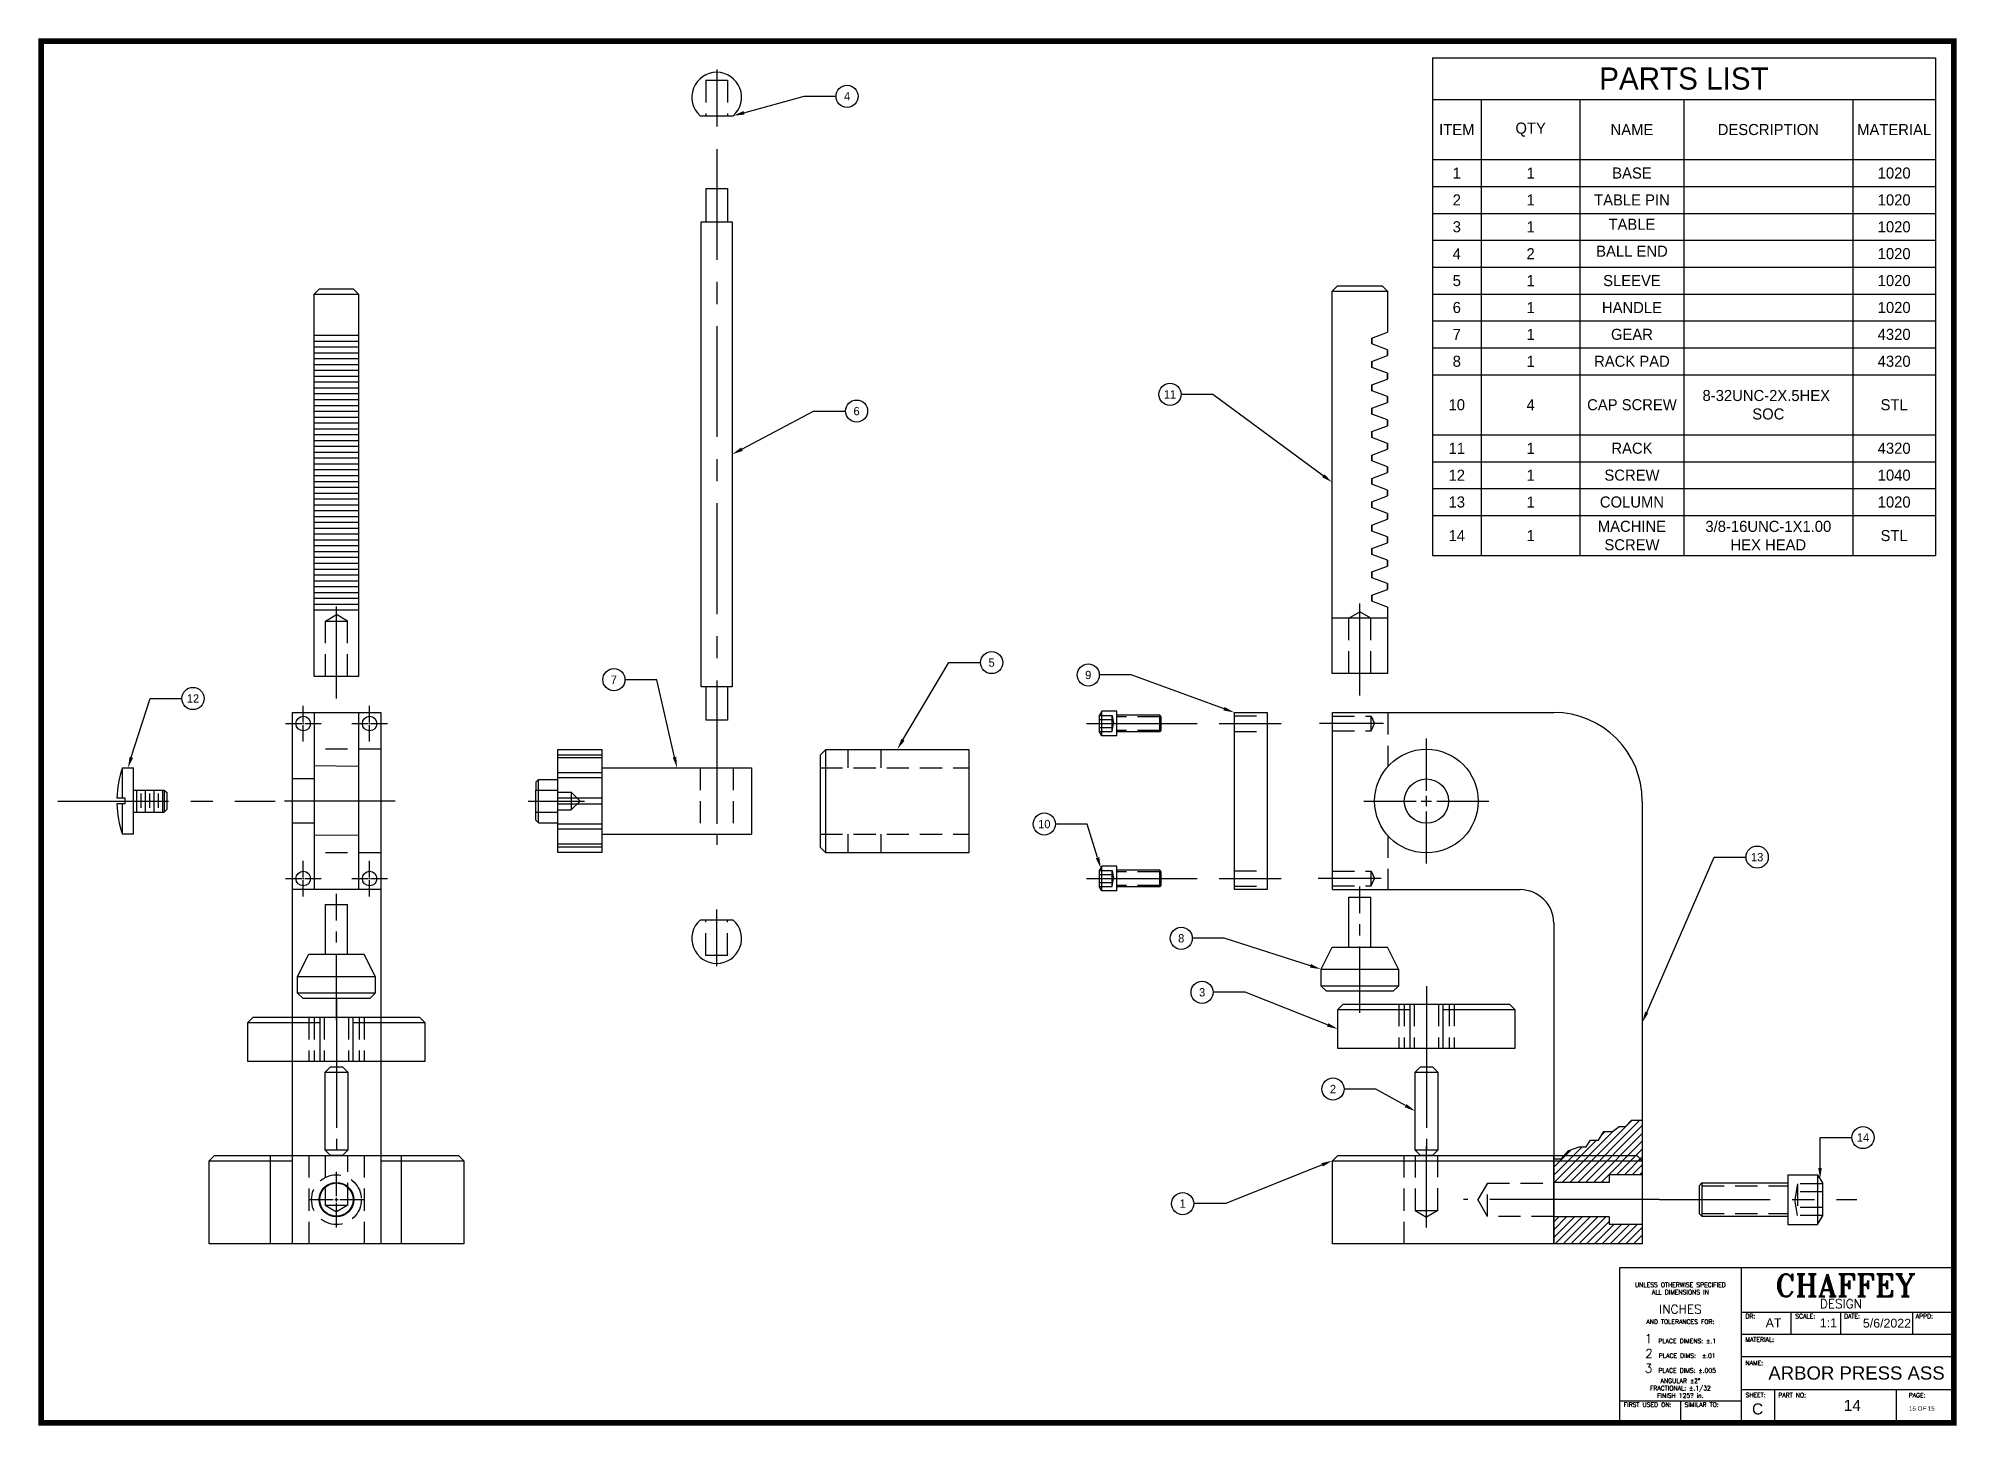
# Paper-space layout 'Layout1' of a CAD drawing. Header units: inches. Extents: x 0 to 21.6, y 0 to 15.6.
# The model-space entities are those that its viewports show. They can reach past a viewport. Long polylines and large blocks are cut down to what shows.
import ezdxf
from ezdxf import colors
from ezdxf.entities.mleader import LeaderData, LeaderLine
from ezdxf.enums import TextEntityAlignment as Align
from ezdxf.math import Vec2, Vec3

# ---------------------------------------------------------------- set-up
doc = ezdxf.new("R2010")
doc.units = ezdxf.units.IN
doc.header["$MEASUREMENT"] = 0
for name, pattern in [('CENTER', [2, 1.25, -0.25, 0.25, -0.25]), ('CENTER2', [1.125, 0.75, -0.125, 0.125, -0.125]), ('HIDDEN', [0.375, 0.25, -0.125])]:
    doc.linetypes.add(name, pattern=pattern)
for name, color, linetype in [('CENTER LINE', 1, 'CENTER'), ('Construction', 7, 'Continuous'), ('DIM', 3, 'Continuous'), ('HID', 3, 'HIDDEN'), ('HIDDEN 1', 4, 'Continuous'), ('HIDDEN LINE', 4, 'HIDDEN'), ('HIDEEN', 4, 'HIDDEN'), ('Object', 2, 'Continuous'), ('Section', 7, 'Continuous'), ('Title Block', 3, 'Continuous'), ('TITLEBLOCK', 5, 'Continuous'), ('Tittle Lettering', 3, 'Continuous')]:
    doc.layers.add(name, color=color, linetype=linetype)
doc.styles.add('CHAFFEY', font='romant.shx', dxfattribs={"height": 0.25})
doc.styles.add('DESIGN', font='romant.shx', dxfattribs={"height": 0.1})
doc.styles.add('SMALL TEXT', font='romans.shx', dxfattribs={"height": 0.05})
doc.styles.add('TABLE', font='arial.ttf')

# ---------------------------------------------------------------- blocks, each defined once
blk = doc.blocks.new('C size')
at = {"const_width": 0.0625}
blk.add_lwpolyline([(-21.6, 0), (0, 0), (0, 15.6), (-21.6, 15.6)], close=True, dxfattribs=at)
at = {"layer": 'Title Block'}
for p, q in [((-0.025, 1.75), (-3.775, 1.75)), ((-3.775, 1.75), (-3.775, 0)), ((-2.4, 1.75), (-2.4, 0)), ((-2.4, 1.25), (-0.025, 1.25)), ((-1.838, 1), (-1.838, 1.25)), ((-1.275, 1), (-1.275, 1.25)), ((-0.463, 1), (-0.463, 1.25)), ((-2.4, 1), (-0.025, 1)), ((-2.4, 0.75), (-0.025, 0.75)), ((-3.775, 0.25), (-2.4, 0.25)), ((-3.088, 0.25), (-3.088, 0.003)), ((-2.4, 0.375), (-0.025, 0.375)), ((-2.025, 0.375), (-2.025, 0)), ((-0.65, 0.375), (-0.65, 0))]:
    blk.add_line(p, q, dxfattribs=at)
at = {"linetype": 'Continuous', "style": 'DESIGN'}
blk.add_text('DESIGN', height=0.1, dxfattribs=at).set_placement((-1.275, 1.295), align=Align.CENTER)
at = {"linetype": 'Continuous', "style": 'SMALL TEXT'}
for s, p in [('DR:', (-2.353, 1.18)), ('SCALE:', (-1.791, 1.18)), ('DATE:', (-1.24, 1.18)), ('APPD:', (-0.431, 1.18)), ('MATERIAL:', (-2.353, 0.916)), ('NAME:', (-2.353, 0.652)), ('FIRST USED ON:', (-3.728, 0.18)), ('SIMILAR TO:', (-3.041, 0.18)), ('SHEET:', (-2.353, 0.29)), ('PART NO:', (-1.982, 0.288)), ('PAGE:', (-0.51, 0.287))]:
    blk.add_text(s, height=0.05, dxfattribs=at).set_placement(p)
at = {"linetype": 'Continuous', "attachment_point": 2}
for s, insert, char_height, width, style in [('\\P\\PUNLESS OTHERWISE SPECIFIED\\PALL DIMENSIONS IN \\P\\P{\\H2x;INCHES\\P}AND TOLERANCES FOR:\\P\\P{\\H2x;1 }PLACE DIMENS: %%P.1\\P{\\H2x;2 }PLACE DIMS:  %%P.01\\P{\\H2x;3 }PLACE DIMS: %%P.005\\PANGULAR %%P2%%D\\PFRACTIONAL: %%P.1/32\\PFINISH 125? in.', (-3.088, 1.75), 0.05, 1.375, 'SMALL TEXT'), ('CHAFFEY', (-1.223, 1.677), 0.25, 1.58631, 'CHAFFEY')]:
    blk.add_mtext(s, dxfattribs=dict(at, insert=insert, char_height=char_height, width=width, style=style))
at = {"layer": 'TITLEBLOCK', "style": 'TABLE'}
for tag, height, p in [('DRAWN_BY', 0.1, (-2.036, 1.129)), ('SCALE', 0.1, (-1.416, 1.129)), ('DATE', 0.1, (-0.755, 1.127)), ('MATERIAL', 0.1, (-1.029, 0.877)), ('PART_NAME', 0.15, (-1.099, 0.563)), ('SHEET_SIZE', 0.125, (-2.216, 0.157)), ('PART_NUMBER', 0.125, (-1.147, 0.197)), ('PAGE_NUMBER', 0.05, (-0.361, 0.162))]:
    blk.add_attdef(tag, text='', height=height, dxfattribs=at).set_placement(p, align=Align.MIDDLE)
blk = doc.blocks.new('*T19')
at = {"layer": 'DIM', "color": 0, "linetype": 'ByBlock', "lineweight": -2, "transparency": 16777216}
for p, q in [((0, 0), (5.681, 0)), ((0, 0), (0, -5.62)), ((5.681, 0), (5.681, -5.62)), ((0, -0.47), (5.681, -0.47)), ((0.551, -0.47), (0.551, -5.62)), ((1.666, -0.47), (1.666, -5.62)), ((2.84, -0.47), (2.84, -5.62)), ((4.746, -0.47), (4.746, -5.62)), ((0, -1.149), (5.681, -1.149)), ((0, -1.452), (5.681, -1.452)), ((0, -1.756), (5.681, -1.756)), ((0, -2.06), (5.681, -2.06)), ((0, -2.363), (5.681, -2.363)), ((0, -2.667), (5.681, -2.667)), ((0, -2.97), (5.681, -2.97)), ((0, -3.274), (5.681, -3.274)), ((0, -3.578), (5.681, -3.578)), ((0, -4.256), (5.681, -4.256)), ((0, -4.56), (5.681, -4.56)), ((0, -4.863), (5.681, -4.863)), ((0, -5.167), (5.681, -5.167)), ((0, -5.62), (5.681, -5.62))]:
    blk.add_line(p, q, dxfattribs=at)
at = {"layer": 'DIM', "color": 0, "transparency": 16777216}
for s, insert, char_height, width, attachment_point in [('PARTS LIST ', (2.84, -0.235), 0.25, 5.56069, 5), ('ITEM', (0.275, -0.81), 0.125, 0.43081, 5), ('QTY', (1.109, -0.81), 0.125, 0.99539, 5), ('NAME', (2.253, -0.81), 0.125, 1.05415, 5), ('DESCRIPTION ', (3.793, -0.81), 0.125, 1.78612, 5), ('MATERIAL ', (5.214, -0.81), 0.125, 0.81423, 5), ('1', (0.275, -1.301), 0.125, 0.43081, 5), ('1', (1.109, -1.301), 0.125, 0.99539, 5), ('BASE', (2.253, -1.301), 0.125, 1.05415, 5), ('1020', (5.214, -1.301), 0.125, 0.81423, 5), ('2', (0.275, -1.604), 0.125, 0.43081, 5), ('1', (1.109, -1.604), 0.125, 0.99539, 5), ('TABLE PIN', (2.253, -1.604), 0.125, 1.05415, 5), ('1020', (5.214, -1.604), 0.125, 0.81423, 5), ('3', (0.275, -1.908), 0.125, 0.43081, 5), ('1', (1.109, -1.908), 0.125, 0.99539, 5), ('TABLE', (2.253, -1.816), 0.125, 1.05415, 2), ('1020', (5.214, -1.908), 0.125, 0.81423, 5), ('4', (0.275, -2.211), 0.125, 0.43081, 5), ('2', (1.109, -2.211), 0.125, 0.99539, 5), ('BALL END ', (2.253, -2.12), 0.125, 1.05415, 2), ('1020', (5.214, -2.211), 0.125, 0.81423, 5), ('5', (0.275, -2.515), 0.125, 0.43081, 5), ('1', (1.109, -2.515), 0.125, 0.99539, 5), ('SLEEVE', (2.253, -2.515), 0.125, 1.05415, 5), ('1020', (5.214, -2.515), 0.125, 0.81423, 5), ('6', (0.275, -2.819), 0.125, 0.43081, 5), ('1', (1.109, -2.819), 0.125, 0.99539, 5), ('HANDLE', (2.253, -2.819), 0.125, 1.05415, 5), ('1020', (5.214, -2.819), 0.125, 0.81423, 5), ('7', (0.275, -3.122), 0.125, 0.43081, 5), ('1', (1.109, -3.122), 0.125, 0.99539, 5), ('GEAR ', (2.253, -3.122), 0.125, 1.05415, 5), ('4320', (5.214, -3.122), 0.125, 0.81423, 5), ('8', (0.275, -3.426), 0.125, 0.43081, 5), ('1', (1.109, -3.426), 0.125, 0.99539, 5), ('RACK PAD', (2.253, -3.426), 0.125, 1.05415, 5), ('4320', (5.214, -3.426), 0.125, 0.81423, 5), ('10', (0.275, -3.917), 0.125, 0.43081, 5), ('4', (1.109, -3.917), 0.125, 0.99539, 5), ('CAP SCREW', (2.253, -3.917), 0.125, 1.05415, 5), ('8-32UNC-2X.5HEX  SOC', (3.793, -3.917), 0.125, 1.78612, 5), ('STL ', (5.214, -3.917), 0.125, 0.81423, 5), ('11', (0.275, -4.408), 0.125, 0.43081, 5), ('1', (1.109, -4.408), 0.125, 0.99539, 5), ('RACK', (2.253, -4.408), 0.125, 1.05415, 5), ('4320', (5.214, -4.408), 0.125, 0.81423, 5), ('12', (0.275, -4.712), 0.125, 0.43081, 5), ('1', (1.109, -4.712), 0.125, 0.99539, 5), ('SCREW', (2.253, -4.712), 0.125, 1.05415, 5), ('1040', (5.214, -4.712), 0.125, 0.81423, 5), ('13', (0.275, -5.015), 0.125, 0.43081, 5), ('1', (1.109, -5.015), 0.125, 0.99539, 5), ('COLUMN', (2.253, -5.015), 0.125, 1.05415, 5), ('1020', (5.214, -5.015), 0.125, 0.81423, 5), ('14', (0.275, -5.394), 0.125, 0.43081, 5), ('1', (1.109, -5.394), 0.125, 0.99539, 5), ('MACHINE SCREW', (2.253, -5.394), 0.125, 1.05415, 5), ('3/8-16UNC-1X1.00 HEX HEAD ', (3.793, -5.227), 0.125, 1.78612, 2), ('STL', (5.214, -5.394), 0.125, 0.81423, 5)]:
    blk.add_mtext(s, dxfattribs=dict(at, insert=insert, char_height=char_height, width=width, attachment_point=attachment_point))
blk = doc.blocks.new('*U4')
at = {"layer": 'CENTER LINE', "color": 0, "linetype": 'CENTER2', "transparency": 16777216}
for p, q in [((0, 0.0375), (0, 0.3075)), ((-0.3075, 0), (-0.0375, 0)), ((0.0375, 0), (0.3075, 0)), ((0, -0.3075), (0, -0.0375))]:
    blk.add_line(p, q, dxfattribs=at)
at = {"layer": 'CENTER LINE', "color": 0, "linetype": 'Continuous', "transparency": 16777216}
for p, q in [((-0.01875, 0), (0.01875, 0)), ((0, -0.01875), (0, 0.01875))]:
    blk.add_line(p, q, dxfattribs=at)
blk = doc.blocks.new('A$C25c565c3')
at = {"layer": 'HIDDEN LINE'}
for p, q in [((-1.75, 1), (-1.75, 0)), ((-1.565, 1), (-1.565, 0.438)), ((-1.31, 0.438), (-1.31, 1)), ((-1.125, 1), (-1.125, 0)), ((-1.565, 0.438), (-1.31, 0.438)), ((-1.565, 0.438), (-1.438, 0.364)), ((-1.31, 0.438), (-1.438, 0.364))]:
    blk.add_line(p, q, dxfattribs=at)
at = {"layer": 'Object'}
for p, q in [((-2.875, 0.94), (-2.816, 1)), ((-2.875, 0.94), (-1.937, 0.94)), ((-2.875, 0), (-2.875, 0.94)), ((-2.816, 1), (-0.06, 1)), ((-2.185, 1), (-2.185, 0)), ((-1.937, 1), (-1.937, 0)), ((-0.938, 1), (-0.938, 0)), ((-0.938, 0.94), (0, 0.94)), ((-0.706, 1), (-0.706, 0)), ((0, 0.94), (-0.06, 1)), ((0, 0.94), (0, 0)), ((0, 0), (-2.875, 0))]:
    blk.add_line(p, q, dxfattribs=at)
blk.add_circle((-1.438, 0.5), 0.188, dxfattribs=at)
at = {"layer": 'CENTER LINE', "linetype": 'CENTER2'}
blk.add_blockref('*U4', (-1.438, 0.5), dxfattribs=at)
blk = doc.blocks.new('*U6')
at = {"layer": 'CENTER LINE', "color": 0, "linetype": 'CENTER2', "transparency": 16777216}
for p, q in [((0, 0.117), (0, 0.705)), ((-0.705, 0), (-0.117, 0)), ((0.117, 0), (0.705, 0)), ((0, -0.705), (0, -0.117))]:
    blk.add_line(p, q, dxfattribs=at)
at = {"layer": 'CENTER LINE', "color": 0, "linetype": 'Continuous', "transparency": 16777216}
for p, q in [((-0.0585, 0), (0.0585, 0)), ((0, -0.0585), (0, 0.0585))]:
    blk.add_line(p, q, dxfattribs=at)
blk = doc.blocks.new('*U7')
at = {"layer": 'CENTER LINE', "color": 0, "linetype": 'CENTER2', "transparency": 16777216}
blk.add_line((0.88, 0), (-0.432, 0), dxfattribs=at)
blk = doc.blocks.new('A$C9672c306')
at = {"layer": 'Object'}
h = blk.add_hatch(dxfattribs=at)
h.set_pattern_fill('ANSI31', color=256, scale=0.5)
h.set_pattern_definition([(45, (-16.93509, -14.46734), (-0.04419417, 0.04419417), [])])
h.paths.add_polyline_path([(-0.635, 1.098), (-0.712, 1.098), (-0.829, 1.054), (-0.914, 0.959), (-1, 0.959), (-1, 0.695), (-0.375, 0.695), (-0.375, 0.781), (0, 0.781), (0, 1.398), (-0.122, 1.398), (-0.19, 1.327), (-0.261, 1.327), (-0.337, 1.27), (-0.433, 1.27), (-0.493, 1.172), (-0.586, 1.172)])
h.paths.add_polyline_path([(-1, 0.305), (-1, 0), (0, 0), (0, 0.219), (-0.375, 0.219), (-0.375, 0.305)])
at = {"layer": 'CENTER LINE'}
for p, q in [((-2.923, 5.875), (-3.645, 5.875)), ((-2.948, 4.125), (-3.66, 4.125))]:
    blk.add_line(p, q, dxfattribs=at)
at = {"layer": 'HIDEEN'}
for p, q in [((-3.5, 5.957), (-3.062, 5.957)), ((-3.062, 5.793), (-3.062, 5.957)), ((-3.062, 5.957), (-3.023, 5.875)), ((-3.062, 5.793), (-3.023, 5.875)), ((-2.875, 6), (-2.875, 5.389)), ((-3.5, 5.793), (-3.062, 5.793)), ((-2.875, 4.611), (-2.875, 4)), ((-3.5, 4.207), (-3.062, 4.207)), ((-3.062, 4.043), (-3.062, 4.207)), ((-3.062, 4.207), (-3.023, 4.125)), ((-3.062, 4.043), (-3.023, 4.125)), ((-3.5, 4.043), (-3.062, 4.043))]:
    blk.add_line(p, q, dxfattribs=at)
at = {"layer": 'Object'}
for p, q in [((-3.5, 6), (-1, 6)), ((-3.5, 4), (-3.5, 6)), ((0, 5), (0, 0)), ((-3.5, 4), (-1.38, 4)), ((-1, 3.62), (-1, 0)), ((-0.337, 1.27), (-0.261, 1.327)), ((-0.261, 1.327), (-0.19, 1.327)), ((-0.19, 1.327), (-0.122, 1.398)), ((-0.122, 1.398), (0, 1.398)), ((-0.829, 1.054), (-0.712, 1.098)), ((-0.712, 1.098), (-0.635, 1.098)), ((-0.635, 1.098), (-0.586, 1.172)), ((-0.586, 1.172), (-0.493, 1.172)), ((-0.493, 1.172), (-0.433, 1.27)), ((-0.433, 1.27), (-0.337, 1.27)), ((-1, 0.959), (-0.914, 0.959)), ((-0.914, 0.959), (-0.829, 1.054)), ((-0.375, 0.695), (-1, 0.695)), ((0, 0.781), (-0.375, 0.781)), ((-0.375, 0.781), (-0.375, 0.695)), ((-0.375, 0.305), (-1, 0.305)), ((-0.375, 0.305), (-0.375, 0.219)), ((0, 0.219), (-0.375, 0.219)), ((0, 0), (-1, 0))]:
    blk.add_line(p, q, dxfattribs=at)
for radius in [0.585, 0.25]:
    blk.add_circle((-2.438, 5), radius, dxfattribs=at)
for centre, radius in [((-1, 5), 1), ((-1.38, 3.62), 0.38)]:
    blk.add_arc(centre, radius, 0, 90, dxfattribs=at)
at = {"layer": 'CENTER LINE', "linetype": 'CENTER2'}
for name, p in [('*U6', (-2.438, 5)), ('*U7', (-0.688, 0.5))]:
    blk.add_blockref(name, p, dxfattribs=at)
blk = doc.blocks.new('*U9')
at = {"layer": 'CENTER LINE', "color": 0, "linetype": 'CENTER2', "transparency": 16777216}
for p, q in [((-0.202, 0), (-0.0164, 0)), ((0, 0.0164), (0, 0.202)), ((0.0164, 0), (0.202, 0)), ((0, -0.202), (0, -0.0164))]:
    blk.add_line(p, q, dxfattribs=at)
at = {"layer": 'CENTER LINE', "color": 0, "linetype": 'Continuous', "transparency": 16777216}
for p, q in [((-0.0082, 0), (0.0082, 0)), ((0, -0.0082), (0, 0.0082))]:
    blk.add_line(p, q, dxfattribs=at)
blk = doc.blocks.new('*U10')
at = {"layer": 'CENTER LINE', "color": 0, "linetype": 'CENTER2', "transparency": 16777216}
for p, q in [((-0.202, 0), (-0.0164, 0)), ((0, 0.0164), (0, 0.202)), ((0.0164, 0), (0.202, 0)), ((0, -0.202), (0, -0.0164))]:
    blk.add_line(p, q, dxfattribs=at)
at = {"layer": 'CENTER LINE', "color": 0, "linetype": 'Continuous', "transparency": 16777216}
for p, q in [((-0.0082, 0), (0.0082, 0)), ((0, -0.0082), (0, 0.0082))]:
    blk.add_line(p, q, dxfattribs=at)
blk = doc.blocks.new('*U11')
at = {"layer": 'CENTER LINE', "color": 0, "linetype": 'CENTER2', "transparency": 16777216}
for p, q in [((-0.202, 0), (-0.0164, 0)), ((0, 0.0164), (0, 0.202)), ((0.0164, 0), (0.202, 0)), ((0, -0.202), (0, -0.0164))]:
    blk.add_line(p, q, dxfattribs=at)
at = {"layer": 'CENTER LINE', "color": 0, "linetype": 'Continuous', "transparency": 16777216}
for p, q in [((-0.0082, 0), (0.0082, 0)), ((0, -0.0082), (0, 0.0082))]:
    blk.add_line(p, q, dxfattribs=at)
blk = doc.blocks.new('*U12')
at = {"layer": 'CENTER LINE', "color": 0, "linetype": 'CENTER2', "transparency": 16777216}
for p, q in [((-0.202, 0), (-0.0164, 0)), ((0, 0.0164), (0, 0.202)), ((0.0164, 0), (0.202, 0)), ((0, -0.202), (0, -0.0164))]:
    blk.add_line(p, q, dxfattribs=at)
at = {"layer": 'CENTER LINE', "color": 0, "linetype": 'Continuous', "transparency": 16777216}
for p, q in [((-0.0082, 0), (0.0082, 0)), ((0, -0.0082), (0, 0.0082))]:
    blk.add_line(p, q, dxfattribs=at)
blk = doc.blocks.new('*U13')
at = {"layer": 'CENTER LINE', "color": 0, "linetype": 'CENTER2', "transparency": 16777216}
for p, q in [((0, 0.039), (0, 0.315)), ((-0.315, 0), (-0.039, 0)), ((0.039, 0), (0.315, 0)), ((0, -0.315), (0, -0.039))]:
    blk.add_line(p, q, dxfattribs=at)
at = {"layer": 'CENTER LINE', "color": 0, "linetype": 'Continuous', "transparency": 16777216}
for p, q in [((-0.0195, 0), (0.0195, 0)), ((0, -0.0195), (0, 0.0195))]:
    blk.add_line(p, q, dxfattribs=at)
blk = doc.blocks.new('A$Ceb43a265')
at = {"layer": 'CENTER LINE'}
blk.add_line((0.164, 5), (-1.192, 5), dxfattribs=at)
at = {"layer": 'HIDEEN'}
for p, q in [((0, 5.585), (-0.75, 5.585)), ((-0.75, 5.585), (-0.75, 4.415)), ((-0.75, 5.25), (-1, 5.25)), ((-0.75, 4.75), (-1, 4.75)), ((0, 4.415), (-0.75, 4.415))]:
    blk.add_line(p, q, dxfattribs=at)
blk.add_circle((-0.5, 0.5), 0.281, dxfattribs=at)
at = {"layer": 'Object'}
for p, q in [((-1, 6), (0, 6)), ((-1, 6), (-1, 0)), ((-0.75, 6), (-0.75, 4)), ((-0.25, 6), (-0.25, 4)), ((0, 6), (0, 0)), ((-0.25, 5.392), (-0.75, 5.397)), ((-0.25, 4.612), (-0.75, 4.614)), ((-0.25, 4), (-1, 4)), ((0, 4), (-0.25, 4)), ((0, 0), (-1, 0))]:
    blk.add_line(p, q, dxfattribs=at)
for centre, radius in [((-0.875, 5.875), 0.082), ((-0.125, 5.875), 0.082), ((-0.875, 4.125), 0.082), ((-0.125, 4.125), 0.082), ((-0.5, 0.5), 0.195)]:
    blk.add_circle(centre, radius, dxfattribs=at)
at = {"layer": 'CENTER LINE', "linetype": 'CENTER2'}
for name, p in [('*U9', (-0.875, 5.875)), ('*U10', (-0.125, 5.875)), ('*U12', (-0.875, 4.125)), ('*U11', (-0.125, 4.125)), ('*U13', (-0.5, 0.5))]:
    blk.add_blockref(name, p, dxfattribs=at)
blk = doc.blocks.new('A$Cad23d1a9')
at = {"layer": 'CENTER LINE'}
for p, q in [((-0.528, 1.836), (0.157, 1.836)), ((-0.528, 0.086), (0.157, 0.086))]:
    blk.add_line(p, q, dxfattribs=at)
at = {"layer": 'HIDEEN'}
for p, q in [((-0.37, 1.924), (0, 1.924)), ((-0.37, 1.748), (0, 1.748)), ((-0.37, 0.172), (0, 0.172)), ((-0.37, 0), (0, 0))]:
    blk.add_line(p, q, dxfattribs=at)
at = {"layer": 'Object'}
for p, q in [((-0.37, 1.961), (0, 1.961)), ((-0.37, -0.039), (-0.37, 1.961)), ((0, 1.961), (0, -0.039)), ((0, -0.039), (-0.37, -0.039))]:
    blk.add_line(p, q, dxfattribs=at)
blk = doc.blocks.new('_TagCircle')
at = {"color": 0, "linetype": 'ByBlock', "lineweight": -2, "transparency": 16777216}
blk.add_circle((0, 0), 0.125, dxfattribs=at)
at = {"layer": 'Construction', "color": 0, "transparency": 16777216}
blk.add_attdef('TAGNUMBER', text='', height=0.09375, dxfattribs=at).set_placement((0, -0.046875), align=Align.CENTER)
blk = doc.blocks.new('A$C5903c70e')
at = {"layer": 'CENTER LINE'}
for p, q in [((-2.438, 0.185), (-2.438, 1.105)), ((-0.471, 0.5), (-2.018, 0.5))]:
    blk.add_line(p, q, dxfattribs=at)
at = {"layer": 'HIDDEN LINE'}
for p, q in [((-2.688, 0), (-2.688, 1)), ((-2.565, 1), (-2.565, 0.378)), ((-2.31, 0.378), (-2.31, 1)), ((-1.75, 0.685), (-1.859, 0.5)), ((-1.75, 0.31), (-1.75, 0.685)), ((-1.75, 0.685), (-1, 0.685)), ((-1.75, 0.31), (-1.859, 0.5)), ((-2.565, 0.378), (-2.31, 0.378)), ((-2.565, 0.378), (-2.438, 0.304)), ((-2.31, 0.378), (-2.438, 0.304)), ((-1, 0.31), (-1.75, 0.31))]:
    blk.add_line(p, q, dxfattribs=at)
at = {"layer": 'Object'}
for p, q in [((-3.5, 0.94), (-3.44, 1)), ((-3.5, 0), (-3.5, 0.94)), ((-3.5, 0.94), (0, 0.94)), ((-3.44, 1), (-0.061, 1)), ((-1, 0), (-1, 1)), ((0, 0.94), (-0.061, 1)), ((0, 0.94), (0, 0)), ((0, 0), (-3.5, 0))]:
    blk.add_line(p, q, dxfattribs=at)
blk = doc.blocks.new('*U22')
at = {"layer": 'CENTER LINE', "color": 0, "linetype": 'CENTER2', "transparency": 16777216}
blk.add_line((-0.56, 0), (0.56, 0), dxfattribs=at)
blk = doc.blocks.new('A$C1279e384')
at = {"layer": 'Object'}
for p, q in [((-0.88, 0.127), (-0.94, 0.067)), ((-0.94, -0.066), (-0.94, 0.067)), ((-0.88, 0.127), (0, 0.127)), ((-0.88, -0.127), (-0.88, 0.127)), ((0, 0.127), (0, -0.127)), ((0, 0.127), (0.06, 0.067)), ((0.06, 0.067), (0.06, -0.067)), ((-0.88, -0.127), (-0.94, -0.066)), ((0, -0.127), (-0.88, -0.127)), ((0, -0.127), (0.06, -0.067))]:
    blk.add_line(p, q, dxfattribs=at)
at = {"layer": 'CENTER LINE', "linetype": 'CENTER2'}
blk.add_blockref('*U22', (-0.44, 0), dxfattribs=at)
blk = doc.blocks.new('A$C84be7bd1')
at = {"layer": 'CENTER LINE'}
blk.add_line((0, 0.704), (0, -0.292), dxfattribs=at)
at = {"layer": 'HIDEEN'}
for p, q in [((-0.312, 0.5), (-0.312, 0)), ((-0.25, 0.5), (-0.25, 0)), ((-0.137, 0.5), (-0.137, 0)), ((0.137, 0.5), (0.137, 0)), ((0.257, 0.5), (0.257, 0)), ((0.313, 0.5), (0.313, 0))]:
    blk.add_line(p, q, dxfattribs=at)
at = {"layer": 'Object'}
for p, q in [((-1, 0.44), (-0.939, 0.5)), ((-1, 0), (-1, 0.44)), ((-1, 0.44), (-0.188, 0.44)), ((-0.939, 0.5), (0.939, 0.5)), ((-0.188, 0.5), (-0.188, 0)), ((0.187, 0.5), (0.187, 0)), ((0.187, 0.44), (1, 0.44)), ((1, 0.44), (0.939, 0.5)), ((1, 0.44), (1, 0)), ((1, 0), (-1, 0))]:
    blk.add_line(p, q, dxfattribs=at)
blk = doc.blocks.new('*U25')
at = {"layer": 'CENTER LINE', "color": 0, "linetype": 'CENTER2', "transparency": 16777216}
blk.add_line((-1.024, 0), (0.401, 0), dxfattribs=at)
blk = doc.blocks.new('A$C2de74ea4')
at = {"layer": 'Object'}
for p, q in [((0.06, 0.438), (0, 0.377)), ((0.06, 0.438), (0.25, 0.438)), ((0.06, -0.437), (0.06, 0.438)), ((0.25, 0.438), (0.25, -0.437)), ((0.25, 0.438), (0.5, 0.312)), ((0, -0.377), (0, 0.377)), ((0.5, 0.312), (0.5, -0.312)), ((0.5, 0.125), (1.062, 0.125)), ((1.062, 0.125), (1.062, -0.125)), ((0.5, -0.125), (1.062, -0.125)), ((0.06, -0.437), (0, -0.377)), ((0.25, -0.437), (0.5, -0.312)), ((0.25, -0.437), (0.06, -0.437))]:
    blk.add_line(p, q, dxfattribs=at)
at = {"layer": 'CENTER LINE', "linetype": 'CENTER2'}
blk.add_blockref('*U25', (0.781, 0), dxfattribs=at)
blk = doc.blocks.new('A$C7f7c5d57')
at = {"layer": 'CENTER LINE'}
blk.add_line((-0.248, 0.312), (0.789, 0.312), dxfattribs=at)
at = {"layer": 'HIDEEN'}
for p, q in [((0, 0.437), (0.625, 0.437)), ((0.625, 0.437), (0.625, 0.187)), ((0.625, 0.437), (0.697, 0.313)), ((0.625, 0.187), (0.697, 0.313)), ((0, 0.187), (0.625, 0.187))]:
    blk.add_line(p, q, dxfattribs=at)
at = {"layer": 'Object'}
for p, q in [((0, 0.625), (0, 0)), ((0.75, 0.625), (0, 0.625)), ((0.625, 0.625), (0.625, 0)), ((0.75, 0.625), (0.816, 0.446)), ((0.882, 0.446), (0.816, 0.446)), ((0.816, 0.446), (0.882, 0.446)), ((0.882, 0.446), (0.948, 0.625)), ((1.014, 0.625), (0.948, 0.625)), ((0.948, 0.625), (1.014, 0.625)), ((1.014, 0.625), (1.08, 0.446)), ((1.146, 0.446), (1.08, 0.446)), ((1.08, 0.446), (1.146, 0.446)), ((1.146, 0.446), (1.212, 0.625)), ((1.278, 0.625), (1.212, 0.625)), ((1.212, 0.625), (1.278, 0.625)), ((1.278, 0.625), (1.344, 0.446)), ((1.41, 0.446), (1.344, 0.446)), ((1.344, 0.446), (1.41, 0.446)), ((1.41, 0.446), (1.476, 0.625)), ((1.542, 0.625), (1.476, 0.625)), ((1.476, 0.625), (1.542, 0.625)), ((1.542, 0.625), (1.608, 0.446)), ((1.674, 0.446), (1.608, 0.446)), ((1.608, 0.446), (1.674, 0.446)), ((1.674, 0.446), (1.74, 0.625)), ((1.806, 0.625), (1.74, 0.625)), ((1.74, 0.625), (1.806, 0.625)), ((1.806, 0.625), (1.872, 0.446)), ((1.938, 0.446), (1.872, 0.446)), ((1.872, 0.446), (1.938, 0.446)), ((1.938, 0.446), (2.004, 0.625)), ((2.07, 0.625), (2.004, 0.625)), ((2.004, 0.625), (2.07, 0.625)), ((2.07, 0.625), (2.136, 0.446)), ((2.202, 0.446), (2.136, 0.446)), ((2.136, 0.446), (2.202, 0.446)), ((2.202, 0.446), (2.268, 0.625)), ((2.334, 0.625), (2.268, 0.625)), ((2.268, 0.625), (2.334, 0.625)), ((2.334, 0.625), (2.4, 0.446)), ((2.466, 0.446), (2.4, 0.446)), ((2.4, 0.446), (2.466, 0.446)), ((2.466, 0.446), (2.532, 0.625)), ((2.598, 0.625), (2.532, 0.625)), ((2.532, 0.625), (2.598, 0.625)), ((2.598, 0.625), (2.664, 0.446)), ((2.73, 0.446), (2.664, 0.446)), ((2.664, 0.446), (2.73, 0.446)), ((2.73, 0.446), (2.796, 0.625)), ((2.862, 0.625), (2.796, 0.625)), ((2.796, 0.625), (2.862, 0.625)), ((2.862, 0.625), (2.928, 0.446)), ((2.994, 0.446), (2.928, 0.446)), ((2.928, 0.446), (2.994, 0.446)), ((2.994, 0.446), (3.06, 0.625)), ((3.126, 0.625), (3.06, 0.625)), ((3.06, 0.625), (3.126, 0.625)), ((3.126, 0.625), (3.192, 0.446)), ((3.258, 0.446), (3.192, 0.446)), ((3.192, 0.446), (3.258, 0.446)), ((3.258, 0.446), (3.324, 0.625)), ((3.39, 0.625), (3.324, 0.625)), ((3.324, 0.625), (3.39, 0.625)), ((3.39, 0.625), (3.456, 0.446)), ((3.522, 0.446), (3.456, 0.446)), ((3.456, 0.446), (3.522, 0.446)), ((3.522, 0.446), (3.588, 0.625)), ((3.654, 0.625), (3.588, 0.625)), ((3.588, 0.625), (3.654, 0.625)), ((3.654, 0.625), (3.72, 0.446)), ((3.786, 0.446), (3.72, 0.446)), ((3.72, 0.446), (3.786, 0.446)), ((3.786, 0.446), (3.852, 0.625)), ((4.315, 0.625), (3.852, 0.625)), ((4.315, 0), (4.315, 0.625)), ((4.315, 0.625), (4.375, 0.565)), ((4.375, 0.061), (4.375, 0.565)), ((0, 0), (4.315, 0)), ((4.315, 0), (4.375, 0.061))]:
    blk.add_line(p, q, dxfattribs=at)
blk = doc.blocks.new('A$C649d657f')
for p, q in [((0, 0.078), (0.016, 0.094)), ((0, 0.078), (0, -0.078)), ((0.016, 0.094), (0.5, 0.094)), ((0.016, 0.094), (0.016, -0.094)), ((0.5, 0.14), (0.669, 0.14)), ((0.5, 0.14), (0.5, -0.141)), ((0.669, 0.14), (0.669, -0.141)), ((0.669, 0.14), (0.695, 0.094)), ((0.695, 0.094), (0.695, -0.094)), ((0, -0.078), (0.016, -0.094)), ((0.016, -0.094), (0.5, -0.094)), ((0.5, -0.141), (0.669, -0.141)), ((0.669, -0.141), (0.695, -0.094))]:
    blk.add_line(p, q)
at = {"layer": 'HID'}
for p, q in [((0.016, 0.078), (0.5, 0.078)), ((0.555, 0.09), (0.539, 0)), ((0.555, -0.09), (0.539, 0)), ((0.555, 0.09), (0.555, -0.09)), ((0.695, 0.09), (0.555, 0.09)), ((0.695, 0.045), (0.555, 0.045)), ((0.016, -0.078), (0.5, -0.078)), ((0.695, -0.045), (0.555, -0.045)), ((0.695, -0.09), (0.555, -0.09))]:
    blk.add_line(p, q, dxfattribs=at)
blk = doc.blocks.new('A$Ca6b9f7cb')
for p, q in [((1, 0.281), (1, -0.281)), ((1, 0.281), (1.337, 0.281)), ((1.337, 0.281), (1.337, -0.281)), ((1.337, 0.281), (1.391, 0.188)), ((0, 0.156), (0.031, 0.188)), ((0, 0.156), (0, -0.156)), ((0.031, 0.188), (1, 0.188)), ((0.031, 0.188), (0.031, -0.188)), ((1.391, 0.188), (1.391, -0.188)), ((0, -0.156), (0.031, -0.188)), ((0.031, -0.188), (1, -0.188)), ((1.337, -0.281), (1.391, -0.188)), ((1, -0.281), (1.337, -0.281))]:
    blk.add_line(p, q)
at = {"layer": 'HID'}
for p, q in [((0.031, 0.156), (1, 0.156)), ((1.11, 0.18), (1.078, 0)), ((1.11, -0.18), (1.078, 0)), ((1.11, 0.18), (1.11, -0.18)), ((1.391, 0.18), (1.11, 0.18)), ((1.391, 0.09), (1.11, 0.09)), ((0.031, -0.156), (1, -0.156)), ((1.391, -0.09), (1.11, -0.09)), ((1.391, -0.18), (1.11, -0.18))]:
    blk.add_line(p, q, dxfattribs=at)
blk = doc.blocks.new('A$C9396c192')
at = {"layer": 'CENTER LINE'}
blk.add_line((-0.248, 0), (0.789, 0), dxfattribs=at)
at = {"layer": 'HIDDEN 1'}
for p, q in [((0.75, 0.25), (0.75, -0.25)), ((0.816, 0.25), (0.816, -0.25)), ((0.882, 0.25), (0.882, -0.25)), ((0.948, 0.25), (0.948, -0.25)), ((1.014, 0.25), (1.014, -0.25)), ((1.08, 0.25), (1.08, -0.25)), ((1.146, 0.25), (1.146, -0.25)), ((1.212, 0.25), (1.212, -0.25)), ((1.278, 0.25), (1.278, -0.25)), ((1.344, 0.25), (1.344, -0.25)), ((1.41, 0.25), (1.41, -0.25)), ((1.476, 0.25), (1.476, -0.25)), ((1.542, 0.25), (1.542, -0.25)), ((1.608, 0.25), (1.608, -0.25)), ((1.674, 0.25), (1.674, -0.25)), ((1.74, 0.25), (1.74, -0.25)), ((1.806, 0.25), (1.806, -0.25)), ((1.872, 0.25), (1.872, -0.25)), ((1.938, 0.25), (1.938, -0.25)), ((2.004, 0.25), (2.004, -0.25)), ((2.07, 0.25), (2.07, -0.25)), ((2.136, 0.25), (2.136, -0.25)), ((2.202, 0.25), (2.202, -0.25)), ((2.268, 0.25), (2.268, -0.25)), ((2.334, 0.25), (2.334, -0.25)), ((2.4, 0.25), (2.4, -0.25)), ((2.466, 0.25), (2.466, -0.25)), ((2.532, 0.25), (2.532, -0.25)), ((2.598, 0.25), (2.598, -0.25)), ((2.664, 0.25), (2.664, -0.25)), ((2.73, 0.25), (2.73, -0.25)), ((2.796, 0.25), (2.796, -0.25)), ((2.862, 0.25), (2.862, -0.25)), ((2.928, 0.25), (2.928, -0.25)), ((2.994, 0.25), (2.994, -0.25)), ((3.06, 0.25), (3.06, -0.25)), ((3.126, 0.25), (3.126, -0.25)), ((3.192, 0.25), (3.192, -0.25)), ((3.258, 0.25), (3.258, -0.25)), ((3.324, 0.25), (3.324, -0.25)), ((3.39, 0.25), (3.39, -0.25)), ((3.456, 0.25), (3.456, -0.25)), ((3.522, 0.25), (3.522, -0.25)), ((3.588, 0.25), (3.588, -0.25)), ((3.654, 0.25), (3.654, -0.25)), ((3.72, 0.25), (3.72, -0.25)), ((3.786, 0.25), (3.786, -0.25)), ((3.852, 0.25), (3.852, -0.25))]:
    blk.add_line(p, q, dxfattribs=at)
at = {"layer": 'HIDEEN'}
for p, q in [((0, 0.125), (0.625, 0.125)), ((0.625, 0.125), (0.625, -0.125)), ((0.625, 0.125), (0.697, 0.001)), ((0.625, -0.125), (0.697, 0.001)), ((0, -0.125), (0.625, -0.125))]:
    blk.add_line(p, q, dxfattribs=at)
at = {"layer": 'Object'}
for p, q in [((0, 0.25), (4.315, 0.25)), ((0, -0.25), (0, 0.25)), ((4.315, 0.25), (4.375, 0.19)), ((4.315, 0.25), (4.315, -0.25)), ((4.375, 0.19), (4.375, -0.189)), ((4.315, -0.25), (4.375, -0.189)), ((4.315, -0.25), (0, -0.25))]:
    blk.add_line(p, q, dxfattribs=at)
blk = doc.blocks.new('A$C0e7ed6ae')
at = {"layer": 'HIDEEN'}
for p, q in [((0.313, 0.375), (0.313, 0.584)), ((0.688, 0.375), (0.688, 0.584)), ((0, 0.375), (1.678, 0.375)), ((0, -0.375), (1.678, -0.375)), ((0.313, -0.583), (0.313, -0.375)), ((0.688, -0.583), (0.688, -0.375))]:
    blk.add_line(p, q, dxfattribs=at)
at = {"layer": 'Object'}
for p, q in [((0.06, 0.584), (0, 0.523)), ((0, -0.523), (0, 0.523)), ((0.06, 0.584), (1.678, 0.584)), ((0.06, -0.583), (0.06, 0.584)), ((1.678, 0.584), (1.678, -0.583)), ((0.06, -0.583), (0, -0.523)), ((1.678, -0.583), (0.06, -0.583))]:
    blk.add_line(p, q, dxfattribs=at)
blk = doc.blocks.new('*U32')
at = {"layer": 'CENTER LINE', "color": 0, "linetype": 'CENTER2', "transparency": 16777216}
blk.add_line((0, -0.494), (0, 0.494), dxfattribs=at)
blk = doc.blocks.new('A$C8cbc133c')
at = {"layer": 'CENTER LINE'}
blk.add_line((2.522, 0), (1.888, 0), dxfattribs=at)
at = {"layer": 'HIDEEN'}
for p, q in [((0.207, -0.374), (0.207, 0.374)), ((0.582, -0.374), (0.582, 0.374)), ((2.037, 0.1), (1.938, 0)), ((2.187, 0.1), (2.037, 0.1)), ((2.037, -0.1), (2.037, 0.1)), ((2.437, 0.125), (2.187, 0.125)), ((2.187, 0.125), (2.187, 0.1)), ((2.037, -0.1), (1.938, 0)), ((2.187, -0.1), (2.037, -0.1)), ((2.187, -0.1), (2.187, -0.125)), ((2.437, -0.125), (2.187, -0.125))]:
    blk.add_line(p, q, dxfattribs=at)
at = {"layer": 'Object'}
for p, q in [((1.687, 0.582), (2.187, 0.582)), ((1.687, 0.582), (1.687, -0.582)), ((1.687, 0.52), (2.187, 0.52)), ((1.687, 0.487), (2.187, 0.487)), ((2.187, 0.582), (2.187, -0.582)), ((0, -0.374), (0, 0.374)), ((1.687, 0.374), (0, 0.374)), ((1.687, 0.319), (2.187, 0.319)), ((1.687, 0.262), (2.187, 0.262)), ((2.407, 0.245), (2.187, 0.245)), ((2.407, 0.245), (2.407, 0.125)), ((2.407, 0.245), (2.437, 0.215)), ((1.687, 0.125), (1.687, -0.125)), ((1.687, 0.033), (2.187, 0.033)), ((2.437, 0), (2.187, 0)), ((2.407, 0.125), (2.407, -0.125)), ((2.437, 0.215), (2.437, 0.125)), ((2.437, 0.125), (2.437, -0.125)), ((1.687, -0.033), (2.187, -0.033)), ((2.407, -0.125), (2.407, -0.245)), ((2.407, -0.245), (2.437, -0.215)), ((2.437, -0.215), (2.437, -0.125)), ((1.687, -0.374), (0, -0.374)), ((1.687, -0.262), (2.187, -0.262)), ((1.687, -0.319), (2.187, -0.319)), ((2.407, -0.245), (2.187, -0.245)), ((1.687, -0.487), (2.187, -0.487)), ((1.687, -0.52), (2.187, -0.52)), ((2.187, -0.582), (1.687, -0.582))]:
    blk.add_line(p, q, dxfattribs=at)
at = {"layer": 'CENTER LINE', "linetype": 'CENTER2'}
blk.add_blockref('*U32', (0.395, 0), dxfattribs=at)
blk = doc.blocks.new('A$C4eab49cf')
at = {"layer": 'CENTER LINE'}
blk.add_line((-0.447, 0), (6.431, 0), dxfattribs=at)
at = {"layer": 'Object'}
for p, q in [((0, -0.124), (0, 0.124)), ((0, 0.124), (0.375, 0.124)), ((0.375, 0.175), (5.625, 0.175)), ((0.375, -0.175), (0.375, 0.175)), ((5.625, 0.175), (5.625, -0.175)), ((5.625, 0.124), (6, 0.124)), ((6, 0.124), (6, -0.124)), ((0, -0.124), (0.375, -0.124)), ((5.625, -0.175), (0.375, -0.175)), ((5.625, -0.124), (6, -0.124))]:
    blk.add_line(p, q, dxfattribs=at)
blk = doc.blocks.new('*U35')
at = {"layer": 'CENTER LINE', "color": 0, "linetype": 'CENTER2', "transparency": 16777216}
blk.add_line((0, 0.32), (0, -0.32), dxfattribs=at)
blk = doc.blocks.new('A$C2a03595d')
at = {"layer": 'HIDEEN'}
for p, q in [((-0.124, 0.4), (-0.124, 0)), ((-0.124, 0.4), (0.124, 0.4)), ((0.124, 0.4), (0.124, 0))]:
    blk.add_line(p, q, dxfattribs=at)
at = {"layer": 'Object'}
for p, q in [((0, 0.49), (0, 0)), ((-0.187, 0), (0.188, 0))]:
    blk.add_line(p, q, dxfattribs=at)
blk.add_arc((0, 0.209), 0.281, 311.8559, 228.1441, dxfattribs=at)
at = {"layer": 'CENTER LINE', "linetype": 'CENTER2'}
blk.add_blockref('*U35', (0, 0.2), dxfattribs=at)
blk = doc.blocks.new('A$C00084ed8')
at = {"layer": 'Object'}
for p, q in [((-0.5, 0.031), (-0.5, 0.375)), ((-0.5, 0.375), (-0.374, 0.375)), ((-0.374, -0.375), (-0.374, 0.375)), ((-0.468, 0.031), (-0.562, 0.031)), ((-0.468, -0.031), (-0.468, 0.031)), ((-0.374, 0.125), (-0.03, 0.125)), ((-0.374, 0), (0, 0)), ((-0.342, 0.125), (-0.342, -0.125)), ((-0.293, 0.084), (-0.293, -0.078)), ((-0.244, 0.125), (-0.244, -0.125)), ((-0.194, 0.084), (-0.194, -0.078)), ((-0.145, 0.125), (-0.145, -0.125)), ((-0.096, 0.084), (-0.096, -0.078)), ((-0.047, 0.125), (-0.047, -0.125)), ((-0.03, 0.125), (-0.03, -0.125)), ((-0.03, 0.125), (0, 0.095)), ((0, 0.095), (0, -0.095)), ((-0.468, -0.031), (-0.562, -0.031)), ((-0.5, -0.375), (-0.5, -0.031)), ((-0.374, -0.125), (-0.03, -0.125)), ((-0.03, -0.125), (0, -0.095)), ((-0.374, -0.375), (-0.5, -0.375))]:
    blk.add_line(p, q, dxfattribs=at)
for centre, radius, start, end in [((0.603, 0), 1.165, 161.224, 178.4753), ((0.623, 0.005), 1.185, 181.7385, 198.6953)]:
    blk.add_arc(centre, radius, start, end, dxfattribs=at)

msp = doc.modelspace()

# ---------------------------------------------------------------- linework, layer by layer
at = {"layer": 'CENTER LINE'}
for p, q in [((12.379, 10.725), (13.891, 10.725)), ((0.763, 9.85), (3.217, 9.85)), ((12.379, 8.975), (13.891, 8.975)), ((18.849, 5.35), (21.079, 5.35))]:
    msp.add_line(p, q, dxfattribs=at)

# ---------------------------------------------------------------- block references
for name, p in [('A$Ceb43a265', (4.409, 4.85)), ('A$Cad23d1a9', (14.42, 8.889)), ('A$C9672c306', (18.656, 4.85)), ('A$C25c565c3', (5.347, 4.85))]:
    msp.add_blockref(name, p)
for name, p in [('A$C2a03595d', (8.203, 17.588)), ('A$C0e7ed6ae', (9.374, 9.85)), ('A$C00084ed8', (1.992, 9.85))]:
    msp.add_blockref(name, p, dxfattribs=at)
for name, p, rotation in [('A$C4eab49cf', (8.203, 16.765), 270), ('A$C9396c192', (3.909, 11.258), 90), ('A$C8cbc133c', (8.598, 9.85), 180), ('A$C2a03595d', (8.203, 8.507), 180)]:
    msp.add_blockref(name, p, dxfattribs=dict(at, rotation=rotation))
at = {"layer": 'Object', "rotation": 180}
for p in [(13.223, 10.725), (13.223, 8.975)]:
    msp.add_blockref('A$C649d657f', p, dxfattribs=at)
at = {"layer": 'Object'}
msp.add_blockref('A$Ca6b9f7cb', (19.299, 5.35), dxfattribs=at)
at = {"layer": 'Tittle Lettering', "xscale": -1, "rotation": 270}
msp.add_blockref('A$C7f7c5d57', (15.154, 11.291), dxfattribs=at)
at = {"layer": 'Tittle Lettering'}
for name, p, rotation in [('A$C2de74ea4', (15.466, 7.702), 90), ('A$C2de74ea4', (3.909, 7.62), 90), ('A$C1279e384', (3.909, 5.91), 270), ('A$C1279e384', (16.218, 5.91), 270)]:
    msp.add_blockref(name, p, dxfattribs=dict(at, rotation=rotation))
for name, p in [('A$C84be7bd1', (3.909, 6.91)), ('A$C84be7bd1', (16.218, 7.057)), ('A$C5903c70e', (18.656, 4.85))]:
    msp.add_blockref(name, p, dxfattribs=at)

# ---------------------------------------------------------------- leaders
at = {"layer": 'Construction'}
ml = msp.add_multileader_block('Standard', dxfattribs=at)
ml.set_content('_TagCircle', color=256)
ml.set_attribute('TAGNUMBER', '9', width=0)
ml.set_leader_properties()
ml.build(insert=Vec2(0, 0))
ml.multileader.update_dxf_attribs({"text_right_attachment_type": 6, "dogleg_length": 0.36, "arrow_head_size": 0.125})
ctx = ml.context
ctx.base_point, ctx.char_height, ctx.arrow_head_size, ctx.landing_gap_size, ctx.plane_origin = Vec3(12.274, 11.274), 0.18, 0.125, 0.09, Vec3(14.05, 10.85)
ctx.right_attachment = 6
notes = []
notes.append((ctx, [(0, (1, 1, 0), (12.884, 11.274), (-1, 0), 0.36, [(0, [(14.05, 10.85)], 0, [])])]))
ctx.block.insert = Vec3(12.399, 11.274)
ml = msp.add_multileader_block('Standard', dxfattribs=at)
ml.set_content('_TagCircle', color=256)
ml.set_attribute('TAGNUMBER', '13', width=0)
ml.set_leader_properties()
ml.build(insert=Vec2(0, 0))
ml.multileader.update_dxf_attribs({"text_right_attachment_type": 6, "dogleg_length": 0.36, "arrow_head_size": 0.125})
ctx = ml.context
ctx.base_point, ctx.char_height, ctx.arrow_head_size, ctx.landing_gap_size, ctx.plane_origin = Vec3(19.828, 9.217), 0.18, 0.125, 0.09, Vec3(18.364, 10.557)
ctx.right_attachment = 6
notes.append((ctx, [(0, (1, 1, 0), (19.468, 9.217), (1, 0), 0.36, [(0, [(18.656, 7.35)], 0, [])])]))
ctx.block.insert = Vec3(19.953, 9.217)
ml = msp.add_multileader_block('Standard', dxfattribs=at)
ml.set_content('_TagCircle', color=256)
ml.set_attribute('TAGNUMBER', '1', width=0)
ml.set_leader_properties()
ml.build(insert=Vec2(0, 0))
ml.multileader.update_dxf_attribs({"text_right_attachment_type": 6, "dogleg_length": 0.36, "arrow_head_size": 0.125})
ctx = ml.context
ctx.base_point, ctx.char_height, ctx.arrow_head_size, ctx.landing_gap_size, ctx.plane_origin = Vec3(13.341, 5.305), 0.18, 0.125, 0.09, Vec3(15.12, 5.254)
ctx.right_attachment = 6
notes.append((ctx, [(0, (1, 1, 0), (13.951, 5.305), (-1, 0), 0.36, [(0, [(15.156, 5.79)], 0, [])])]))
ctx.block.insert = Vec3(13.466, 5.305)
at = {"layer": 'Section'}
ml = msp.add_multileader_block('Standard', dxfattribs=at)
ml.set_content('_TagCircle', color=256)
ml.set_attribute('TAGNUMBER', '4', width=0)
ml.set_leader_properties()
ml.build(insert=Vec2(0, 0))
ml.multileader.update_dxf_attribs({"text_right_attachment_type": 6, "dogleg_length": 0.36, "arrow_head_size": 0.125})
ctx = ml.context
ctx.base_point, ctx.char_height, ctx.arrow_head_size, ctx.landing_gap_size, ctx.plane_origin = Vec3(9.551, 17.807), 0.18, 0.125, 0.09, Vec3(8.449, 17.934)
ctx.right_attachment = 6
notes.append((ctx, [(0, (1, 1, 0), (9.191, 17.807), (1, 0), 0.36, [(0, [(8.391, 17.588)], 0, [])])]))
ctx.block.insert = Vec3(9.676, 17.807)
ml = msp.add_multileader_block('Standard', dxfattribs=at)
ml.set_content('_TagCircle', color=256)
ml.set_attribute('TAGNUMBER', '11', width=0)
ml.set_leader_properties()
ml.build(insert=Vec2(0, 0))
ml.multileader.update_dxf_attribs({"text_right_attachment_type": 6, "dogleg_length": 0.36, "arrow_head_size": 0.125})
ctx = ml.context
ctx.base_point, ctx.char_height, ctx.arrow_head_size, ctx.landing_gap_size, ctx.plane_origin = Vec3(13.197, 14.442), 0.18, 0.125, 0.09, Vec3(15.154, 13.449)
ctx.right_attachment = 6
notes.append((ctx, [(0, (1, 1, 0), (13.807, 14.442), (-1, 0), 0.36, [(0, [(15.154, 13.449)], 0, [])])]))
ctx.block.insert = Vec3(13.322, 14.442)
ml = msp.add_multileader_block('Standard', dxfattribs=at)
ml.set_content('_TagCircle', color=256)
ml.set_attribute('TAGNUMBER', '6', width=0)
ml.set_leader_properties()
ml.build(insert=Vec2(0, 0))
ml.multileader.update_dxf_attribs({"text_right_attachment_type": 6, "dogleg_length": 0.36, "arrow_head_size": 0.125})
ctx = ml.context
ctx.base_point, ctx.char_height, ctx.arrow_head_size, ctx.landing_gap_size, ctx.plane_origin = Vec3(9.658, 14.253), 0.18, 0.125, 0.09, Vec3(8.378, 13.765)
ctx.right_attachment = 6
notes.append((ctx, [(0, (1, 1, 0), (9.298, 14.253), (1, 0), 0.36, [(0, [(8.378, 13.765)], 0, [])])]))
ctx.block.insert = Vec3(9.783, 14.253)
ml = msp.add_multileader_block('Standard', dxfattribs=at)
ml.set_content('_TagCircle', color=256)
ml.set_attribute('TAGNUMBER', '5', width=0)
ml.set_leader_properties()
ml.build(insert=Vec2(0, 0))
ml.multileader.update_dxf_attribs({"text_right_attachment_type": 6, "dogleg_length": 0.36, "arrow_head_size": 0.125})
ctx = ml.context
ctx.base_point, ctx.char_height, ctx.arrow_head_size, ctx.landing_gap_size, ctx.plane_origin = Vec3(11.183, 11.414), 0.18, 0.125, 0.09, Vec3(10.243, 10.434)
ctx.right_attachment = 6
notes.append((ctx, [(0, (1, 1, 0), (10.823, 11.414), (1, 0), 0.36, [(0, [(10.243, 10.434)], 0, [])])]))
ctx.block.insert = Vec3(11.308, 11.414)
ml = msp.add_multileader_block('Standard', dxfattribs=at)
ml.set_content('_TagCircle', color=256)
ml.set_attribute('TAGNUMBER', '7', width=0)
ml.set_leader_properties()
ml.build(insert=Vec2(0, 0))
ml.multileader.update_dxf_attribs({"text_right_attachment_type": 6, "dogleg_length": 0.36, "arrow_head_size": 0.125})
ctx = ml.context
ctx.base_point, ctx.char_height, ctx.arrow_head_size, ctx.landing_gap_size, ctx.plane_origin = Vec3(6.917, 11.22), 0.18, 0.125, 0.09, Vec3(7.755, 10.224)
ctx.right_attachment = 6
notes.append((ctx, [(0, (1, 1, 0), (7.527, 11.22), (-1, 0), 0.36, [(0, [(7.755, 10.224)], 0, [])])]))
ctx.block.insert = Vec3(7.042, 11.22)
ml = msp.add_multileader_block('Standard', dxfattribs=at)
ml.set_content('_TagCircle', color=256)
ml.set_attribute('TAGNUMBER', '12', width=0)
ml.set_leader_properties()
ml.build(insert=Vec2(0, 0))
ml.multileader.update_dxf_attribs({"text_right_attachment_type": 6, "dogleg_length": 0.36, "arrow_head_size": 0.125})
ctx = ml.context
ctx.base_point, ctx.char_height, ctx.arrow_head_size, ctx.landing_gap_size, ctx.plane_origin = Vec3(2.164, 11.008), 0.18, 0.125, 0.09, Vec3(1.555, 10.225)
ctx.right_attachment = 6
notes.append((ctx, [(0, (1, 1, 0), (1.804, 11.008), (1, 0), 0.36, [(0, [(1.555, 10.225)], 0, [])])]))
ctx.block.insert = Vec3(2.289, 11.008)
ml = msp.add_multileader_block('Standard', dxfattribs=at)
ml.set_content('_TagCircle', color=256)
ml.set_attribute('TAGNUMBER', '10', width=0)
ml.set_leader_properties()
ml.build(insert=Vec2(0, 0))
ml.multileader.update_dxf_attribs({"text_right_attachment_type": 6, "dogleg_length": 0.36, "arrow_head_size": 0.125})
ctx = ml.context
ctx.base_point, ctx.char_height, ctx.arrow_head_size, ctx.landing_gap_size, ctx.plane_origin = Vec3(11.778, 9.591), 0.18, 0.125, 0.09, Vec3(12.541, 9.092)
ctx.right_attachment = 6
notes.append((ctx, [(1, (1, 1, 0), (12.388, 9.591), (-1, 0), 0.36, [(0, [(12.541, 9.092)], 0, [])])]))
ctx.block.insert = Vec3(11.903, 9.591)
ml = msp.add_multileader_block('Standard', dxfattribs=at)
ml.set_content('_TagCircle', color=256)
ml.set_attribute('TAGNUMBER', '8', width=0)
ml.set_leader_properties()
ml.build(insert=Vec2(0, 0))
ml.multileader.update_dxf_attribs({"text_right_attachment_type": 6, "dogleg_length": 0.36, "arrow_head_size": 0.125})
ctx = ml.context
ctx.base_point, ctx.char_height, ctx.arrow_head_size, ctx.landing_gap_size, ctx.plane_origin = Vec3(13.324, 8.301), 0.18, 0.125, 0.09, Vec3(15.028, 7.952)
ctx.right_attachment = 6
notes.append((ctx, [(0, (1, 1, 0), (13.934, 8.301), (-1, 0), 0.36, [(0, [(15.028, 7.952)], 0, [])])]))
ctx.block.insert = Vec3(13.449, 8.301)
ml = msp.add_multileader_block('Standard', dxfattribs=at)
ml.set_content('_TagCircle', color=256)
ml.set_attribute('TAGNUMBER', '3', width=0)
ml.set_leader_properties()
ml.build(insert=Vec2(0, 0))
ml.multileader.update_dxf_attribs({"text_right_attachment_type": 6, "dogleg_length": 0.36, "arrow_head_size": 0.125})
ctx = ml.context
ctx.base_point, ctx.char_height, ctx.arrow_head_size, ctx.landing_gap_size, ctx.plane_origin = Vec3(13.56, 7.691), 0.18, 0.125, 0.09, Vec3(15.218, 7.277)
ctx.right_attachment = 6
notes.append((ctx, [(0, (1, 1, 0), (14.17, 7.691), (-1, 0), 0.36, [(0, [(15.218, 7.277)], 0, [])])]))
ctx.block.insert = Vec3(13.685, 7.691)
ml = msp.add_multileader_block('Standard', dxfattribs=at)
ml.set_content('_TagCircle', color=256)
ml.set_attribute('TAGNUMBER', '2', width=0)
ml.set_leader_properties()
ml.build(insert=Vec2(0, 0))
ml.multileader.update_dxf_attribs({"text_right_attachment_type": 6, "dogleg_length": 0.36, "arrow_head_size": 0.125})
ctx = ml.context
ctx.base_point, ctx.char_height, ctx.arrow_head_size, ctx.landing_gap_size, ctx.plane_origin = Vec3(15.038, 6.599), 0.18, 0.125, 0.09, Vec3(16.092, 6.35)
ctx.right_attachment = 6
notes.append((ctx, [(0, (1, 1, 0), (15.648, 6.599), (-1, 0), 0.36, [(0, [(16.092, 6.35)], 0, [])])]))
ctx.block.insert = Vec3(15.163, 6.599)
ml = msp.add_multileader_block('Standard', dxfattribs=at)
ml.set_content('_TagCircle', color=256)
ml.set_attribute('TAGNUMBER', '14', width=0)
ml.set_leader_properties()
ml.build(insert=Vec2(0, 0))
ml.multileader.update_dxf_attribs({"text_right_attachment_type": 6, "dogleg_length": 0.36, "arrow_head_size": 0.125})
ctx = ml.context
ctx.base_point, ctx.char_height, ctx.arrow_head_size, ctx.landing_gap_size, ctx.plane_origin = Vec3(21.023, 6.051), 0.18, 0.125, 0.09, Vec3(20.663, 5.584)
ctx.right_attachment = 6
notes.append((ctx, [(0, (1, 1, 0), (20.663, 6.051), (1, 0), 0.36, [(0, [(20.663, 5.584)], 0, [])])]))
ctx.block.insert = Vec3(21.148, 6.051)
for ctx, leaders in notes:
    for number, flags, end, landing, length, lines in leaders:
        leader = LeaderData()
        leader.index, (leader.has_last_leader_line, leader.has_dogleg_vector, leader.attachment_direction) = number, flags
        leader.last_leader_point, leader.dogleg_vector, leader.dogleg_length = Vec3(end), Vec3(landing), length
        for number, points, colour, breaks in lines:
            line = LeaderLine()
            line.index, line.vertices, line.color, line.breaks = number, Vec3.list(points), colors.encode_raw_color(colour), breaks
            leader.lines.append(line)
        ctx.leaders.append(leader)

psp = doc.layouts.get("Layout1")

# ---------------------------------------------------------------- block references
psp.add_blockref('*T19', (15.714, 15.429))
at = {"layer": 'DIM'}
psp.add_blockref('C size', (21.602, 0.018), dxfattribs=at).add_auto_attribs({'PAGE_NUMBER': '15 OF 15', 'PART_NUMBER': '14', 'SHEET_SIZE': 'C', 'PART_NAME': 'ARBOR PRESS ASS', 'DATE': '5/6/2022', 'SCALE': '1:1', 'DRAWN_BY': 'AT'})

# ---------------------------------------------------------------- viewports
at = {"layer": 'Construction'}
psp.add_viewport(center=(10.802, 7.818), size=(21.6, 15.6), view_center_point=(11.374, 10.63), view_height=15.6, dxfattribs=at)

doc.saveas('drawing.dxf')
